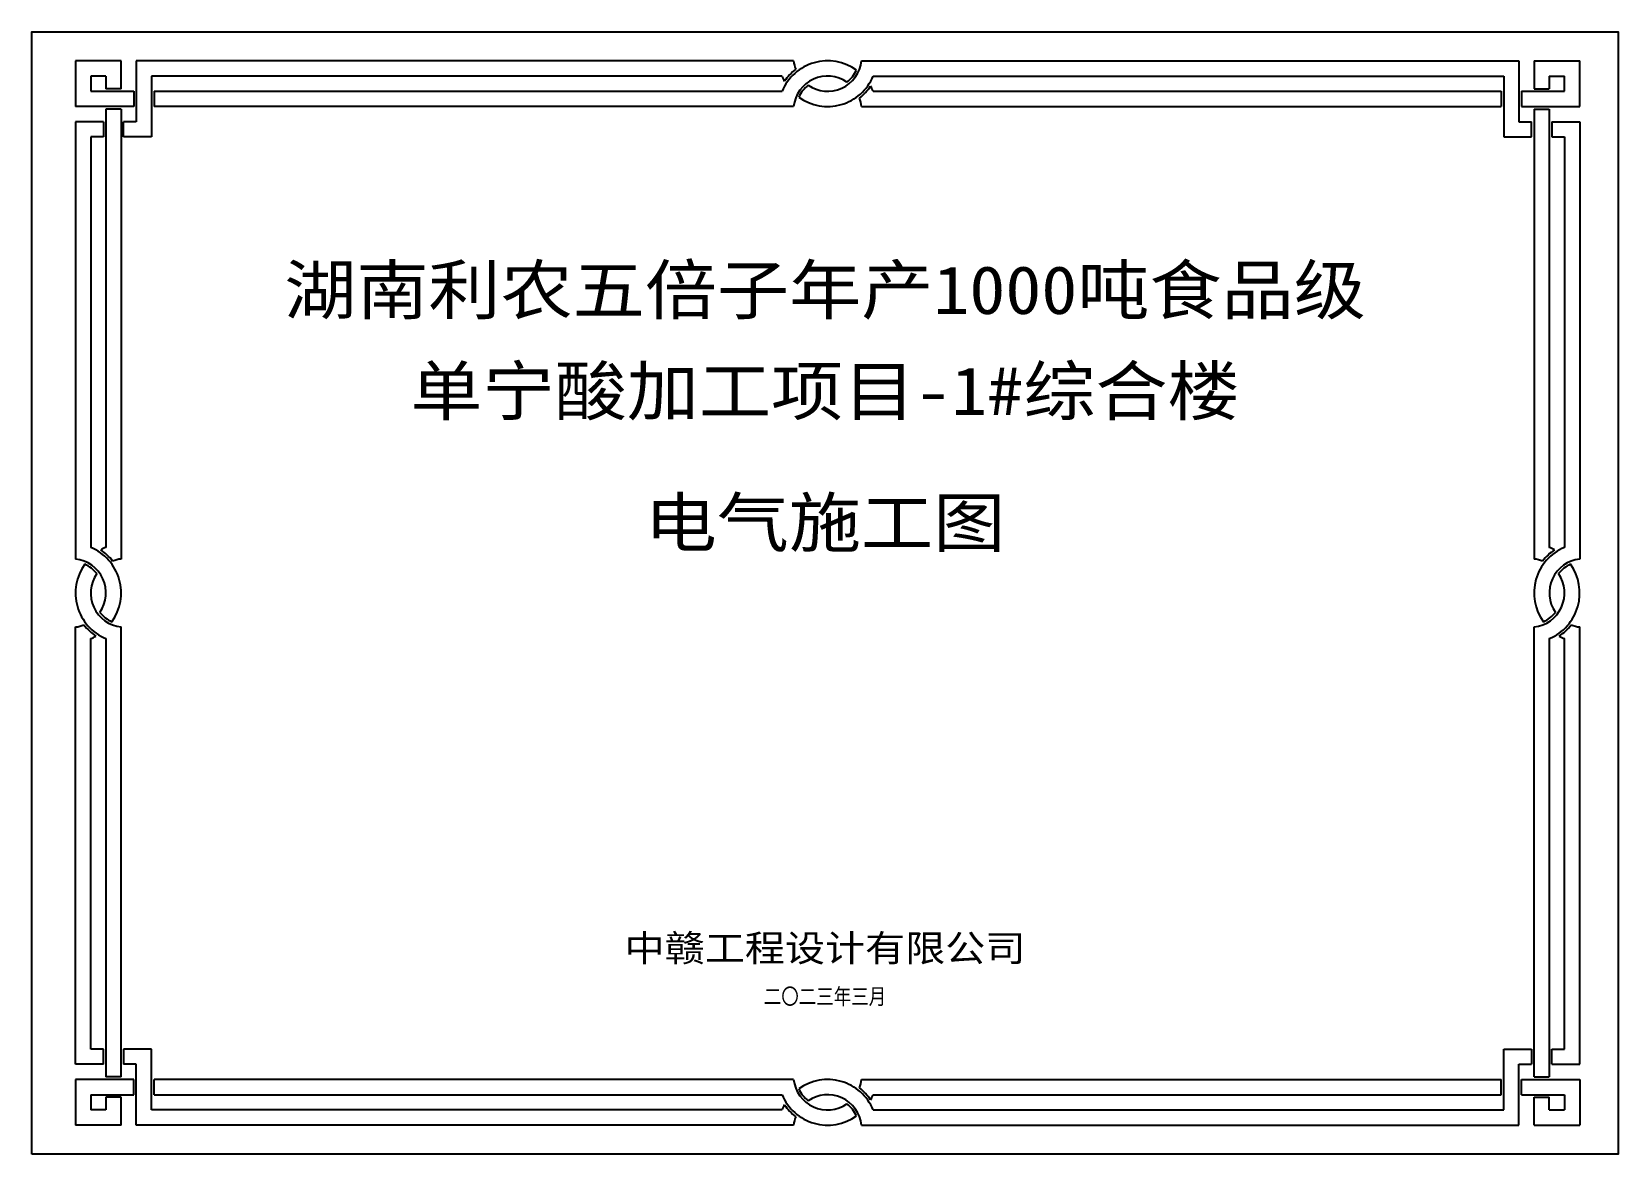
# Model space of a CAD drawing. Extents: x -6243262 to 3079315, y -2914302 to 172723.
# Drawn here: x -1997331 to -1937931, y -553929 to -511929 of the extents above; entities that cross this region are included whole.
import ezdxf
from ezdxf.enums import TextEntityAlignment as Align

# ---------------------------------------------------------------- set-up
doc = ezdxf.new("R2010")
doc.units = 0
doc.header["$LTSCALE"] = 1000
doc.layers.add('PUB_TITLE', color=4, linetype='Continuous')
doc.styles.add('-黑体', font='simhei.ttf', dxfattribs={"width": 0.8})
doc.styles.add('C', font='simhei.ttf', dxfattribs={"width": 0.8})

msp = doc.modelspace()

# ---------------------------------------------------------------- texts
at = {"layer": 'PUB_TITLE', "style": 'C', "width": 1.1}
for s, height, p in [('湖南利农五倍子年产1000吨食品级', 1800, (-1967630.5, -521589.3)), ('单宁酸加工项目-1#综合楼', 1800, (-1967630.5, -525372.4)), ('电气施工图', 1800, (-1967630.5, -530294.7)), ('中赣工程设计有限公司', 1000, (-1967630.5, -546216.6))]:
    msp.add_text(s, height=height, dxfattribs=at).set_placement(p, align=Align.MIDDLE_CENTER)
at = {"layer": 'PUB_TITLE', "insert": (-1967630.5, -548056.5), "char_height": 600, "attachment_point": 5, "style": '-黑体'}
msp.add_mtext_dynamic_manual_height_columns('二〇二三年三月', width=11480.992, gutter_width=1750, heights=[0], dxfattribs=at)

# ---------------------------------------------------------------- linework, layer by layer
at = {"layer": 'PUB_TITLE'}
for p, q in [((-1995691.2, -513019.1), (-1995691.2, -514725.7)), ((-1993984.7, -513019.1), (-1995691.2, -513019.1)), ((-1993984.7, -514062), (-1993984.7, -513019.1)), ((-1993415.8, -513019.1), (-1993415.8, -515294.5)), ((-1968805, -513019.1), (-1993415.8, -513019.1)), ((-1966261, -513019.1), (-1941650.2, -513019.1)), ((-1941650.2, -513019.1), (-1941650.2, -515294.5)), ((-1941081.3, -513019.1), (-1941081.3, -514062)), ((-1941081.3, -513019.1), (-1939374.8, -513019.1)), ((-1939374.8, -514725.7), (-1939374.8, -513019.1)), ((-1995122.4, -513587.9), (-1995122.4, -514156.8)), ((-1994553.5, -513587.9), (-1995122.4, -513587.9)), ((-1994553.5, -513587.9), (-1994553.5, -514062)), ((-1992847, -513587.9), (-1992847, -515863.4)), ((-1969239.5, -513587.9), (-1992847, -513587.9)), ((-1965826.4, -513587.9), (-1942219, -513587.9)), ((-1942219, -513587.9), (-1942219, -515863.4)), ((-1940512.5, -513587.9), (-1939943.6, -513587.9)), ((-1940512.5, -513587.9), (-1940512.5, -514062)), ((-1939943.6, -514156.8), (-1939943.6, -513587.9)), ((-1995122.4, -514156.8), (-1993510.6, -514156.8)), ((-1993984.7, -514062), (-1994553.5, -514062)), ((-1993510.6, -514156.8), (-1993510.6, -514725.7)), ((-1992752.1, -514156.8), (-1992752.1, -514725.7)), ((-1992752.1, -514156.8), (-1969239.5, -514156.8)), ((-1965826.4, -514156.8), (-1942313.8, -514156.8)), ((-1942313.8, -514156.8), (-1942313.8, -514725.7)), ((-1941555.4, -514156.8), (-1941555.4, -514725.7)), ((-1941555.4, -514156.8), (-1939943.6, -514156.8)), ((-1941081.3, -514062), (-1940512.5, -514062)), ((-1993510.6, -514725.7), (-1995691.2, -514725.7)), ((-1993984.7, -514820.5), (-1994553.5, -514820.5)), ((-1994553.5, -514820.5), (-1994553.5, -531222.4)), ((-1993984.7, -514820.5), (-1993984.7, -531657)), ((-1968805, -514725.7), (-1992752.1, -514725.7)), ((-1966261, -514725.7), (-1942313.8, -514725.7)), ((-1941555.4, -514725.7), (-1939374.8, -514725.7)), ((-1941081.3, -514820.5), (-1940512.5, -514820.5)), ((-1941081.3, -514820.5), (-1941081.3, -531657)), ((-1940512.5, -514820.5), (-1940512.5, -531222.4)), ((-1994648.3, -515294.5), (-1995691.2, -515294.5)), ((-1995691.2, -515294.5), (-1995691.2, -531657)), ((-1994648.3, -515294.5), (-1994648.3, -515863.4)), ((-1993415.8, -515294.5), (-1993889.9, -515294.5)), ((-1993889.9, -515863.4), (-1993889.9, -515294.5)), ((-1941650.2, -515294.5), (-1941176.1, -515294.5)), ((-1941176.1, -515863.4), (-1941176.1, -515294.5)), ((-1940417.7, -515294.5), (-1939374.8, -515294.5)), ((-1940417.7, -515294.5), (-1940417.7, -515863.4)), ((-1939374.8, -515294.5), (-1939374.8, -531657)), ((-1994648.3, -515863.4), (-1995122.4, -515863.4)), ((-1995122.4, -515863.4), (-1995122.4, -531222.4)), ((-1992847, -515863.4), (-1993889.9, -515863.4)), ((-1942219, -515863.4), (-1941176.1, -515863.4)), ((-1940417.7, -515863.4), (-1939943.6, -515863.4)), ((-1939943.6, -515863.4), (-1939943.6, -531222.4)), ((-1995691.2, -550563.4), (-1995691.2, -534200.9)), ((-1993984.7, -551037.4), (-1993984.7, -534200.9)), ((-1941081.3, -551037.4), (-1941081.3, -534200.9)), ((-1939374.8, -550563.4), (-1939374.8, -534200.9)), ((-1995122.4, -549994.6), (-1995122.4, -534635.5)), ((-1994553.5, -534635.5), (-1994553.5, -551037.4)), ((-1940512.5, -534635.5), (-1940512.5, -551037.4)), ((-1939943.6, -549994.6), (-1939943.6, -534635.5)), ((-1994648.3, -549994.6), (-1995122.4, -549994.6)), ((-1994648.3, -550563.4), (-1994648.3, -549994.6)), ((-1993889.9, -549994.6), (-1993889.9, -550563.4)), ((-1992847, -549994.6), (-1993889.9, -549994.6)), ((-1992847, -552270), (-1992847, -549994.6)), ((-1942219, -549994.6), (-1941176.1, -549994.6)), ((-1942219, -552270), (-1942219, -549994.6)), ((-1941176.1, -549994.6), (-1941176.1, -550563.4)), ((-1940417.7, -550563.4), (-1940417.7, -549994.6)), ((-1940417.7, -549994.6), (-1939943.6, -549994.6)), ((-1994648.3, -550563.4), (-1995691.2, -550563.4)), ((-1993415.8, -550563.4), (-1993889.9, -550563.4)), ((-1993415.8, -552838.8), (-1993415.8, -550563.4)), ((-1941650.2, -550563.4), (-1941176.1, -550563.4)), ((-1941650.2, -552838.8), (-1941650.2, -550563.4)), ((-1940417.7, -550563.4), (-1939374.8, -550563.4)), ((-1995691.2, -551132.3), (-1995691.2, -552838.8)), ((-1993510.6, -551132.3), (-1995691.2, -551132.3)), ((-1993984.7, -551037.4), (-1994553.5, -551037.4)), ((-1993510.6, -551701.1), (-1993510.6, -551132.3)), ((-1992752.1, -551701.1), (-1992752.1, -551132.3)), ((-1968805, -551132.3), (-1992752.1, -551132.3)), ((-1966261, -551132.3), (-1942313.8, -551132.3)), ((-1942313.8, -551701.1), (-1942313.8, -551132.3)), ((-1941555.4, -551701.1), (-1941555.4, -551132.3)), ((-1941555.4, -551132.3), (-1939374.8, -551132.3)), ((-1941081.3, -551037.4), (-1940512.5, -551037.4)), ((-1939374.8, -551132.3), (-1939374.8, -552838.8)), ((-1995122.4, -551701.1), (-1995122.4, -552270)), ((-1995122.4, -551701.1), (-1993510.6, -551701.1)), ((-1993984.7, -551795.9), (-1994553.5, -551795.9)), ((-1994553.5, -551795.9), (-1994553.5, -552270)), ((-1993984.7, -552838.8), (-1993984.7, -551795.9)), ((-1992752.1, -551701.1), (-1969239.5, -551701.1)), ((-1965826.4, -551701.1), (-1942313.8, -551701.1)), ((-1941555.4, -551701.1), (-1939943.6, -551701.1)), ((-1941081.3, -552838.8), (-1941081.3, -551795.9)), ((-1941081.3, -551795.9), (-1940512.5, -551795.9)), ((-1940512.5, -552270), (-1940512.5, -551795.9)), ((-1939943.6, -551701.1), (-1939943.6, -552270)), ((-1994553.5, -552270), (-1995122.4, -552270)), ((-1969239.5, -552270), (-1992847, -552270)), ((-1965826.4, -552270), (-1942219, -552270)), ((-1940512.5, -552270), (-1939943.6, -552270)), ((-1993984.7, -552838.8), (-1995691.2, -552838.8)), ((-1968805, -552838.8), (-1993415.8, -552838.8)), ((-1966261, -552838.8), (-1941650.2, -552838.8)), ((-1941081.3, -552838.8), (-1939374.8, -552838.8))]:
    msp.add_line(p, q, dxfattribs=at)
msp.add_lwpolyline([(-1997330.5, -553929), (-1997330.5, -511929), (-1937930.5, -511929), (-1937930.5, -553929)], close=True, dxfattribs=at)
for centre, radius, start, end in [((-1967533, -514867.9), 1848.8, 54.288444, 157.380135), ((-1967533, -512876.9), 1279.9, 186.37937, 200.978935), ((-1967533, -512876.9), 1279.9, 235.450158, 353.62063), ((-1967533, -512876.9), 1848.8, 202.619865, 209.315706), ((-1967533, -514867.9), 1943.6, 127.943462, 146.037324), ((-1967533, -514867.9), 1279.9, 55.450158, 173.62063), ((-1967533, -512876.9), 1848.8, 234.288444, 337.380135), ((-1967533, -512876.9), 1185.1, 307.769965, 335.585598), ((-1967533, -514867.9), 1185.1, 127.769965, 155.585598), ((-1967533, -512876.9), 1943.6, 307.943462, 326.037324), ((-1967533, -514867.9), 1848.8, 22.619865, 29.315706), ((-1967533, -514867.9), 1279.9, 6.37937, 20.978935), ((-1995833.4, -532929), 1848.8, 324.288444, 67.380135), ((-1993842.4, -532929), 1848.8, 112.619865, 119.315706), ((-1995833.4, -532929), 1943.6, 37.943462, 56.037324), ((-1939232.5, -532929), 1848.8, 112.619865, 215.711556), ((-1939232.5, -532929), 1943.6, 123.962676, 142.056538), ((-1941223.5, -532929), 1848.8, 60.684294, 67.380135), ((-1995833.4, -532929), 1279.9, 325.450158, 83.62063), ((-1993842.4, -532929), 1848.8, 144.288444, 247.380135), ((-1995833.4, -532929), 1185.1, 37.769965, 65.585598), ((-1993842.4, -532929), 1279.9, 145.450158, 263.62063), ((-1993842.4, -532929), 1279.9, 96.37937, 110.978935), ((-1941223.5, -532929), 1279.9, 69.021065, 83.62063), ((-1941223.5, -532929), 1279.9, 276.37937, 34.549842), ((-1939232.5, -532929), 1279.9, 96.37937, 214.549842), ((-1941223.5, -532929), 1848.8, 292.619865, 35.711556), ((-1939232.5, -532929), 1185.1, 114.414402, 142.230035), ((-1993842.4, -532929), 1185.1, 217.769965, 245.585598), ((-1941223.5, -532929), 1185.1, 294.414402, 322.230035), ((-1995833.4, -532929), 1279.9, 276.37937, 290.978935), ((-1993842.4, -532929), 1943.6, 217.943462, 236.037324), ((-1995833.4, -532929), 1848.8, 292.619865, 299.315706), ((-1941223.5, -532929), 1943.6, 303.962676, 322.056538), ((-1939232.5, -532929), 1848.8, 240.684294, 247.380135), ((-1939232.5, -532929), 1279.9, 249.021065, 263.62063), ((-1967533, -550990), 1279.9, 186.37937, 304.549842), ((-1967533, -552981), 1848.8, 22.619865, 125.711556), ((-1967533, -550990), 1279.9, 339.021065, 353.62063), ((-1967533, -550990), 1848.8, 202.619865, 305.711556), ((-1967533, -550990), 1185.1, 204.414402, 232.230035), ((-1967533, -552981), 1279.9, 6.37937, 124.549842), ((-1967533, -552981), 1943.6, 33.962676, 52.056538), ((-1967533, -550990), 1848.8, 330.684294, 337.380135), ((-1967533, -552981), 1848.8, 150.684294, 157.380135), ((-1967533, -550990), 1943.6, 213.962676, 232.056538), ((-1967533, -552981), 1185.1, 24.414402, 52.230035), ((-1967533, -552981), 1279.9, 159.021065, 173.62063)]:
    msp.add_arc(centre, radius, start, end, dxfattribs=at)

msp.set_redraw_order([(e.dxf.handle, doc.entitydb.next_handle()) for e in msp.query("TEXT MTEXT ATTDEF DIMENSION ARC_DIMENSION")])  # texts and dimensions are drawn at this point

doc.saveas('drawing.dxf')
